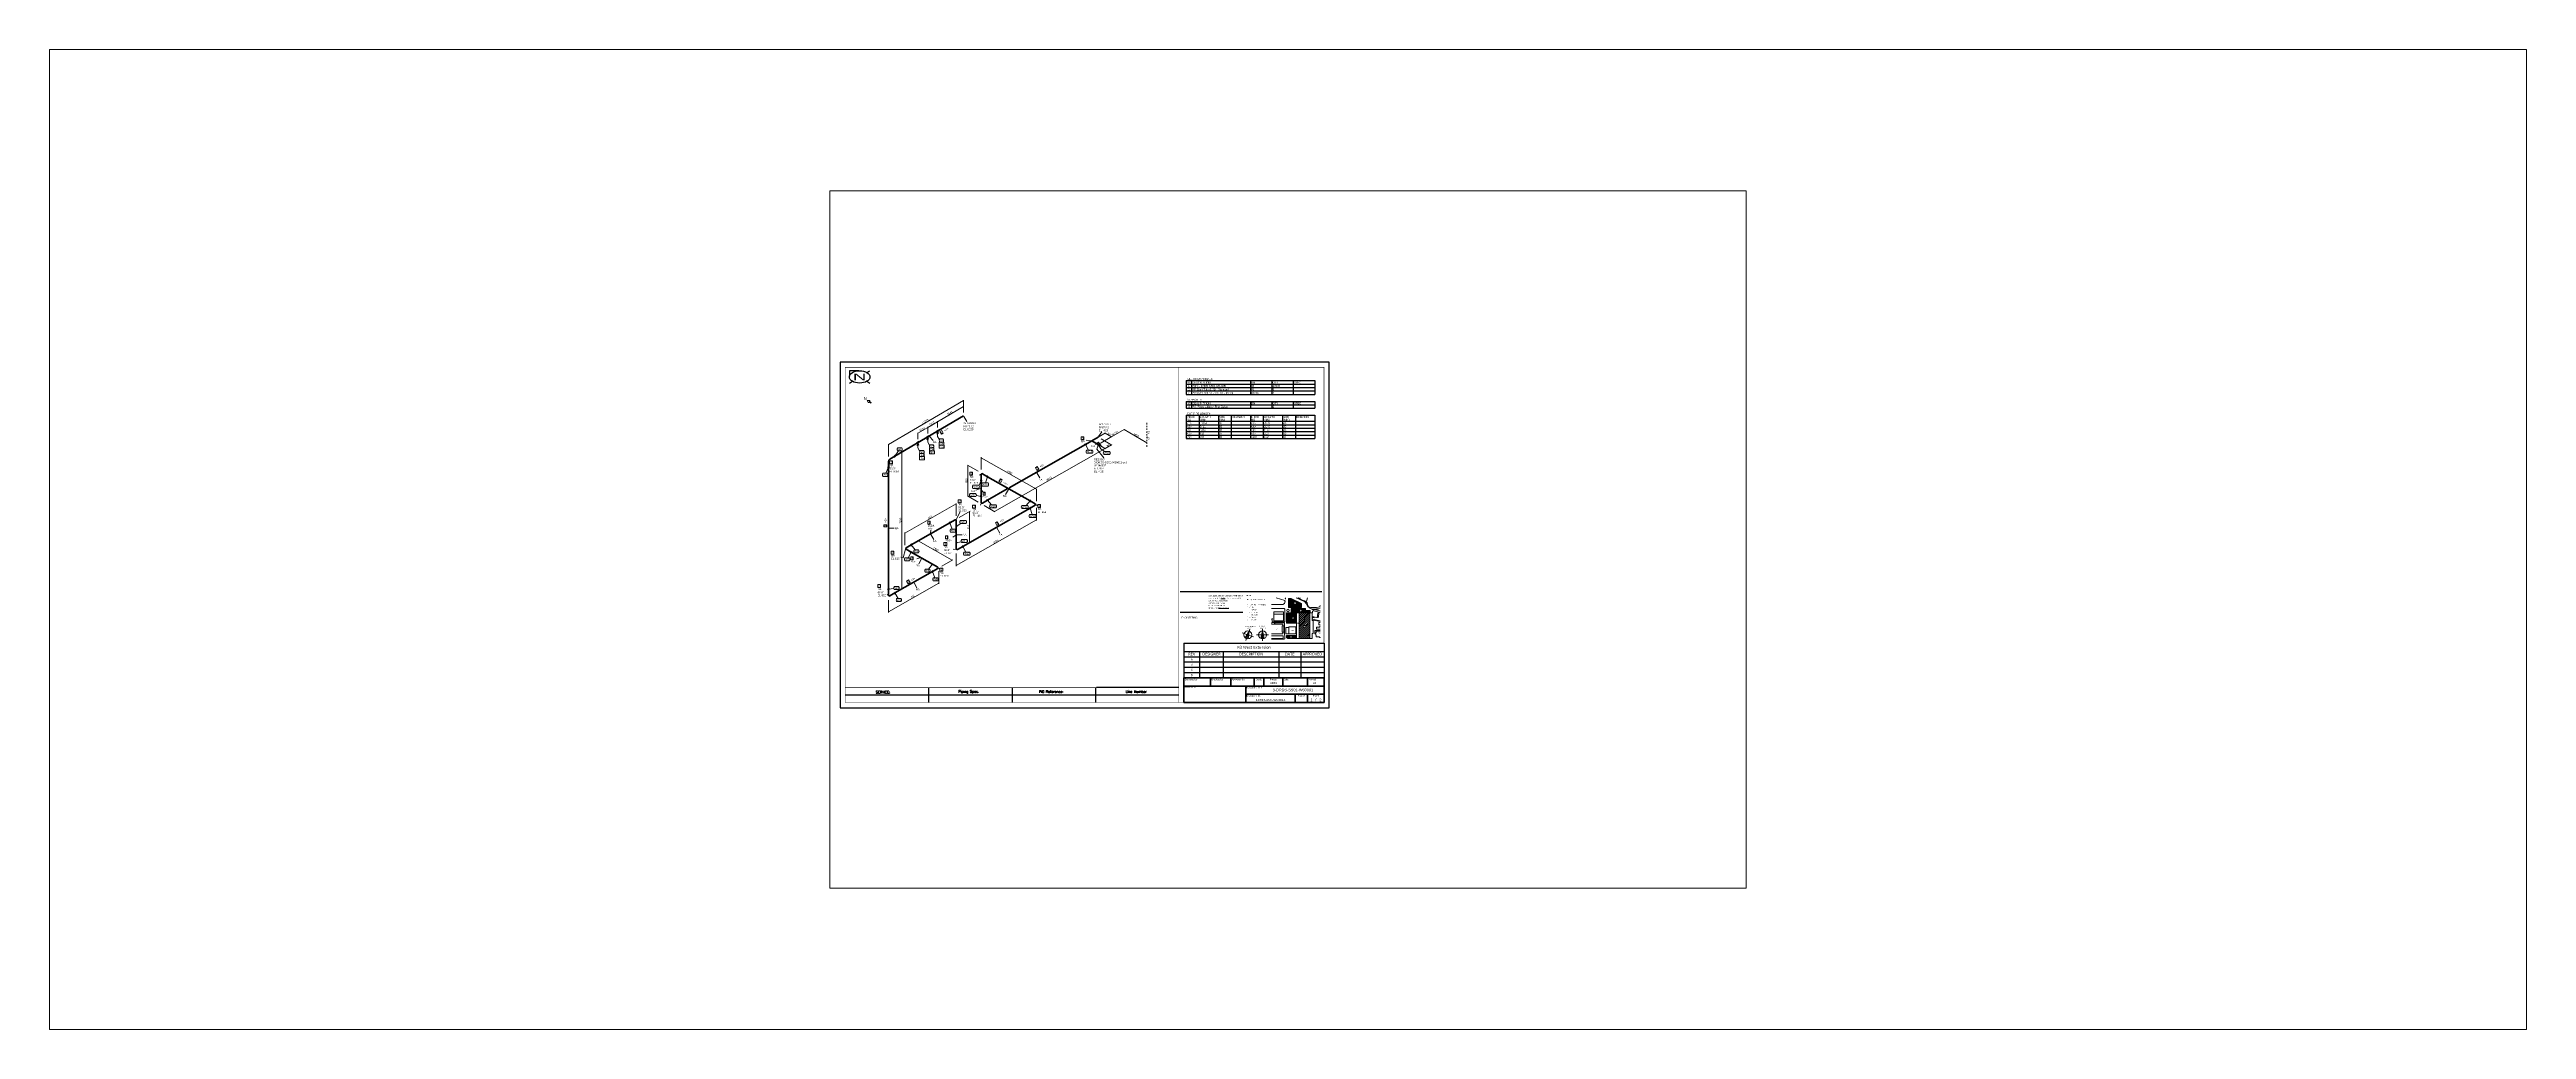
# Paper-space layout 'Layout2' of a CAD drawing. Header units: metres. Extents: x -6.1 to 16.6, y -0.5 to 8.5.
# The model-space entities are those that its viewports show. They can reach past a viewport. Long polylines and large blocks are cut down to what shows.
import ezdxf
from ezdxf.enums import TextEntityAlignment as Align

# ---------------------------------------------------------------- set-up
doc = ezdxf.new("R2010")
doc.units = ezdxf.units.M
doc.header["$MEASUREMENT"] = 0
doc.linetypes.add('DASHED', pattern=[0.75, 0.5, -0.25])
for name, color, linetype, lineweight in [('BDRTEXT', 2, 'Continuous', 20), ('BOMTEXT', 2, 'Continuous', 20), ('CONTINUATION', 7, 'Continuous', 0), ('DIM', 7, 'Continuous', 0), ('G-____-TTLB-OTLN', 7, 'Continuous', 13), ('G-____-TTLB-WIDE', 7, 'Continuous', 30), ('JONTNO', 2, 'Continuous', 0), ('LEADLINE', 2, 'Continuous', 0), ('MESSAGE', 2, 'Continuous', 0), ('Pipe', 1, 'Continuous', 50), ('PTNO', 2, 'Continuous', 0), ('SYMBOL', 7, 'Continuous', 0), ('Symbol (ISO)', 7, 'Continuous', 25), ('Title (ISO)', 7, 'Continuous', 50)]:
    doc.layers.add(name, color=color, linetype=linetype, lineweight=lineweight)
doc.styles.add('Arial', font='arial.ttf')
doc.styles.add('Arial_1', font='arial.ttf', dxfattribs={"width": 0.8, "height": 2})
doc.styles.add('Arial_I', font='ariali.ttf', dxfattribs={"width": 0.97, "height": 1.66})
doc.styles.add('Arial_Style', font='', dxfattribs={"height": 0.2})
doc.styles.add('Note Text (ISO)', font='tahoma.ttf', dxfattribs={"height": 2.5})
doc.styles.add('RomanS', font='romans.shx')
doc.styles.get("Standard").update_dxf_attribs({"font": 'arial.ttf'})
doc.styles.add('Text Style41', font='tahoma.ttf')
doc.styles.get('Arial_Style').set_extended_font_data('Arial')

# ---------------------------------------------------------------- blocks, each defined once
blk = doc.blocks.new('*U23')
at = {"color": 0, "linetype": 'ByBlock', "lineweight": 25}
for p, q in [((-1, 7.476), (-12.5, 7.5)), ((-12.5, 7.5), (-12.388, 1)), ((8.839, 5.303), (12.5, 7.5)), ((-12.5, -7.5), (-8.839, -5.303)), ((8.839, -5.303), (12.5, -7.5))]:
    blk.add_line(p, q, dxfattribs=at)
at = {"color": 0, "linetype": 'ByBlock', "lineweight": -2}
blk.add_line((0, 0), (0, 0), dxfattribs=at)
blk.add_line((0, 0), (0, 0), dxfattribs=at)
blk.add_line((0, 0), (0, 0), dxfattribs=at)
blk.add_line((0, 0), (0, 0), dxfattribs=at)
blk.add_line((0, 0), (0, 0), dxfattribs=at)
at = {"color": 0, "linetype": 'ByBlock', "lineweight": 25}
blk.add_ellipse((0, 0), major_axis=(12.5, 0), ratio=0.6, dxfattribs=at)
at = {"color": 0, "linetype": 'ByBlock', "lineweight": 40, "width": 2}
blk.add_text('N', height=8, dxfattribs=at).set_placement((0, 0), align=Align.MIDDLE_CENTER)

msp = doc.modelspace()

# ---------------------------------------------------------------- hatches: boundary and pattern name
at = {"layer": 'DIM'}
for points in [[(156.055, 382.218), (154.951, 381.135), (154.571, 381.782)], [(156.055, 375.018), (154.951, 373.935), (154.571, 374.582)], [(124.71, 356.621), (125.814, 357.704), (126.193, 357.057)], [(124.71, 356.621), (123.606, 355.538), (123.226, 356.185)], [(112.77, 349.613), (113.874, 350.696), (114.253, 350.049)], [(112.77, 349.613), (111.666, 348.53), (111.286, 349.177)], [(100.83, 342.605), (101.934, 343.688), (102.313, 343.041)], [(328.109, 342.684), (329.596, 342.257), (329.22, 341.608)], [(335.901, 338.179), (334.414, 338.605), (334.79, 339.254)], [(65.009, 328.782), (66.113, 329.864), (66.493, 329.218)], [(335.932, 328.534), (334.814, 327.466), (334.443, 328.118)], [(328.109, 324.084), (329.228, 325.151), (329.599, 324.499)], [(328.109, 324.084), (326.991, 323.016), (326.62, 323.668)], [(81.117, 319.482), (81.492, 317.982), (80.742, 317.982)], [(177.528, 312.854), (179.017, 312.438), (178.646, 311.786)], [(161.42, 303.553), (161.795, 302.053), (161.045, 302.053)], [(244.915, 274.514), (243.426, 274.93), (243.797, 275.582)], [(161.42, 266.176), (161.045, 267.676), (161.795, 267.676)], [(147.441, 256.781), (146.323, 255.713), (145.952, 256.365)], [(193.636, 247.576), (194.754, 248.643), (195.125, 247.992)], [(163.549, 247.481), (163.924, 245.981), (163.174, 245.981)], [(244.915, 237.314), (243.797, 236.246), (243.426, 236.898)], [(84.867, 221.18), (85.985, 222.247), (86.356, 221.596)], [(100.975, 211.88), (102.464, 211.464), (102.093, 210.812)], [(163.549, 209.757), (163.174, 211.257), (163.924, 211.257)], [(142.488, 188.261), (140.999, 188.677), (141.37, 189.329)], [(147.441, 181.856), (148.559, 182.924), (148.93, 182.272)], [(126.38, 160.361), (125.262, 159.294), (124.891, 159.945)], [(81.117, 153.345), (80.742, 154.845), (81.492, 154.845)], [(65.009, 125.445), (66.128, 126.513), (66.499, 125.861)]]:
    msp.add_hatch(color=256, dxfattribs=at).paths.add_polyline_path(points)
at = {"layer": 'LEADLINE'}
for points in [[(156.434, 362.971), (157.517, 361.867), (156.87, 361.488)], [(320.236, 338.461), (320.748, 339.92), (321.374, 339.507)], [(114.919, 338.624), (116.207, 337.769), (115.654, 337.263)], [(311.256, 333.467), (309.724, 333.26), (309.807, 334.006)], [(323.27, 327.248), (322.121, 328.284), (322.744, 328.702)], [(319.599, 328.154), (319.573, 326.608), (318.848, 326.802)], [(65.931, 309.39), (67.219, 308.535), (66.666, 308.03)], [(245.135, 294.478), (246.203, 293.359), (245.551, 292.989)], [(177.422, 292.945), (176.375, 291.807), (175.963, 292.434)], [(176.815, 275.333), (175.504, 274.512), (175.272, 275.226)], [(177.722, 274.84), (178.472, 273.488), (177.748, 273.294)], [(210.851, 274.432), (210.435, 272.942), (209.783, 273.313)], [(177.739, 257.088), (177.462, 255.567), (176.779, 255.876)], [(244.495, 255.501), (245.954, 254.99), (245.542, 254.363)], [(147.284, 237.942), (147.683, 239.435), (148.339, 239.072)], [(65.759, 227.113), (67.259, 227.488), (67.259, 226.738)], [(196.549, 227.534), (197.617, 226.415), (196.965, 226.044)], [(116.203, 221.129), (115.926, 222.65), (116.674, 222.601)], [(116.525, 219.728), (117.593, 218.61), (116.941, 218.239)], [(148.191, 219.319), (149.691, 219.694), (149.691, 218.944)], [(146.827, 218.889), (145.813, 217.721), (145.383, 218.336)], [(147.216, 201.435), (145.684, 201.229), (145.767, 201.974)], [(85.72, 201.855), (85.694, 200.309), (84.969, 200.504)], [(104.885, 190.901), (103.343, 190.792), (103.473, 191.531)], [(105.253, 190.119), (104.837, 188.629), (104.185, 189)], [(125.937, 178.517), (127.367, 177.929), (126.923, 177.325)], [(96.066, 160.851), (97.133, 159.733), (96.481, 159.362)], [(64.947, 145.412), (63.545, 146.064), (64.017, 146.647)]]:
    msp.add_hatch(color=256, dxfattribs=at).paths.add_polyline_path(points)

# ---------------------------------------------------------------- linework, layer by layer
at = {"linetype": 'Continuous'}
for p, q in [((113.824, 33.421), (113.824, 15.421)), ((215.074, 33.421), (215.074, 15.421)), ((316.324, 33.421), (316.324, 15.421))]:
    msp.add_line(p, q, dxfattribs=at)
for p, q in [((417.574, 33.421), (317.574, 33.421)), ((417.574, 24.421), (12.574, 24.421))]:
    msp.add_line(p, q)
msp.add_lwpolyline([(6.224, 9.071), (600.224, 9.071), (600.224, 429.071), (6.224, 429.071)], close=True)
at = {"const_width": 0.508}
msp.add_lwpolyline([(12.574, 15.421), (593.874, 15.421), (593.874, 422.721), (12.574, 422.721)], close=True, dxfattribs=at)
at = {"linetype": 'ByBlock', "lineweight": -2, "const_width": 0.5}
for points in [[(417.574, 422.721), (417.574, 15.421)], [(417.574, 33.421), (12.574, 33.421)]]:
    msp.add_lwpolyline(points, dxfattribs=at)
for points in [[(426.578, 406.582), (582.535, 406.582)], [(426.578, 406.582), (426.578, 389.779)], [(433.076, 406.582), (433.076, 389.779)], [(504.557, 406.582), (504.557, 389.779)], [(530.549, 406.582), (530.549, 389.779)], [(556.542, 406.582), (556.542, 389.779)], [(582.535, 406.582), (582.535, 389.779)], [(426.578, 402.381), (582.535, 402.381)], [(426.578, 398.181), (582.535, 398.181)], [(426.578, 393.98), (582.535, 393.98)], [(426.578, 389.779), (582.535, 389.779)], [(426.578, 381.377), (582.535, 381.377)], [(426.578, 381.377), (426.578, 372.976)], [(433.076, 381.377), (433.076, 372.976)], [(504.557, 381.377), (504.557, 372.976)], [(530.549, 381.377), (530.549, 372.976)], [(556.542, 381.377), (556.542, 372.976)], [(582.535, 381.377), (582.535, 372.976)], [(426.578, 377.177), (582.535, 377.177)], [(426.578, 372.976), (582.535, 372.976)], [(426.578, 364.574), (582.535, 364.574)], [(426.578, 364.574), (426.578, 336.149)], [(442.174, 364.574), (442.174, 336.149)], [(465.567, 364.574), (465.567, 336.149)], [(481.163, 364.574), (481.163, 336.149)], [(504.557, 364.574), (504.557, 336.149)], [(520.152, 364.574), (520.152, 336.149)], [(543.546, 364.574), (543.546, 336.149)], [(559.142, 364.574), (559.142, 336.149)], [(582.535, 364.574), (582.535, 336.149)], [(582.535, 364.574), (582.535, 336.149)], [(426.578, 357.153), (582.535, 357.153)], [(426.578, 352.953), (582.535, 352.953)], [(426.578, 348.752), (582.535, 348.752)], [(426.578, 344.551), (582.535, 344.551)], [(426.578, 340.35), (582.535, 340.35)], [(426.578, 336.149), (582.535, 336.149)]]:
    msp.add_lwpolyline(points)
at = {"layer": 'CONTINUATION'}
for points in [[(319.793, 328.879), (321.264, 328.028)], [(322.736, 327.177), (324.208, 326.326)], [(325.679, 325.475), (327.151, 324.624)]]:
    msp.add_lwpolyline(points, dxfattribs=at)
at = {"layer": 'DIM'}
for points in [[(156.055, 367.776), (156.055, 382.818)], [(156.055, 382.218), (65.009, 328.782)], [(156.055, 367.776), (156.055, 375.618)], [(156.055, 375.018), (124.71, 356.621)], [(124.71, 349.379), (124.71, 357.221)], [(124.71, 349.379), (124.71, 357.221)], [(124.71, 356.621), (112.77, 349.613)], [(112.77, 342.371), (112.77, 350.213)], [(112.77, 342.371), (112.77, 350.213)], [(112.77, 349.613), (100.83, 342.605)], [(319.793, 328.879), (351.32, 346.962)], [(351.32, 346.962), (378.943, 331.117)], [(100.83, 335.363), (100.83, 343.205)], [(315.602, 335.463), (328.629, 342.984)], [(328.109, 342.684), (335.901, 338.179)], [(323.394, 330.958), (336.42, 338.479)], [(323.425, 335.755), (336.452, 328.234)], [(315.602, 331.305), (328.629, 323.784)], [(315.602, 331.305), (328.629, 323.784)], [(65.009, 314.34), (65.009, 329.382)], [(335.932, 328.534), (328.109, 324.084)], [(328.109, 324.084), (193.636, 247.576)], [(68.61, 312.261), (81.637, 319.782)], [(81.117, 153.345), (81.117, 319.482)], [(177.528, 298.411), (177.528, 313.454)], [(244.915, 274.514), (177.528, 312.854)], [(173.927, 296.332), (160.9, 303.853)], [(161.42, 303.553), (161.42, 266.176)], [(244.915, 260.072), (244.915, 275.114)], [(173.927, 258.955), (160.9, 266.476)], [(147.441, 242.339), (147.441, 257.381)], [(84.867, 221.18), (147.441, 256.781)], [(181.129, 254.797), (194.156, 247.276)], [(244.915, 251.756), (244.915, 236.714)], [(151.042, 240.26), (164.069, 247.781)], [(163.549, 209.757), (163.549, 247.481)], [(244.915, 237.314), (147.441, 181.856)], [(84.867, 206.738), (84.867, 221.78)], [(88.468, 204.659), (101.495, 212.18)], [(100.975, 211.88), (142.488, 188.261)], [(151.042, 202.536), (164.069, 210.057)], [(147.441, 196.299), (147.441, 181.256)], [(129.981, 181.04), (143.008, 188.561)], [(126.38, 174.803), (126.38, 159.761)], [(65.009, 125.445), (126.38, 160.361)], [(68.61, 146.124), (81.637, 153.645)], [(65.009, 139.887), (65.009, 124.845)]]:
    msp.add_lwpolyline(points, dxfattribs=at)
at = {"layer": 'G-____-TTLB-OTLN', "lineweight": 9, "flags": 128}
for points in [[(535.716, 142.699), (546.15, 139.374)], [(546.998, 142.699), (546.736, 141.19)], [(547.02, 141.133), (547.292, 142.699)], [(560.059, 142.699), (563.753, 140.864)], [(562.353, 142.518), (561.999, 142.699)], [(562.419, 142.699), (562.353, 142.518)], [(564.963, 142.699), (564.488, 141.44)], [(573.975, 142.699), (572.936, 139.892)], [(564.488, 141.44), (562.353, 142.518)], [(566.54, 130.644), (550.819, 130.644), (550.819, 141.696), (554.135, 141.696), (566.54, 135.499), (566.54, 130.644)], [(550.819, 140.459), (552.057, 141.696)], [(550.819, 139.1), (553.416, 141.696)], [(566.54, 130.644), (566.54, 135.499), (554.135, 141.696), (550.819, 141.696), (550.819, 130.644), (566.54, 130.644)], [(550.819, 137.741), (554.561, 141.483)], [(567.002, 140.211), (564.488, 141.44)], [(550.819, 136.382), (555.468, 141.031)], [(563.753, 140.864), (569.647, 138.311)], [(550.819, 135.023), (556.374, 140.578)], [(550.819, 133.665), (557.28, 140.125)], [(567.727, 139.918), (567.002, 140.211)], [(570.152, 138.914), (567.727, 139.918)], [(572.936, 139.892), (572.236, 137.916)], [(550.819, 132.306), (558.186, 139.673)], [(550.819, 130.947), (559.092, 139.22)], [(558.859, 137.627), (559.998, 138.767)], [(570.152, 138.914), (572.236, 137.916)], [(546.589, 138.65), (546.084, 135.746)], [(559.802, 137.212), (560.905, 138.314)], [(569.647, 138.311), (570.639, 137.726)], [(560.262, 136.313), (561.811, 137.862)], [(572.236, 137.916), (573.245, 136.395)], [(570.639, 137.726), (572.291, 135.697)], [(555.951, 130.644), (562.717, 137.409)], [(557.31, 130.644), (563.623, 136.956)], [(558.669, 130.644), (564.529, 136.504)], [(573.245, 136.395), (573.946, 134.872)], [(560.028, 130.644), (565.435, 136.051)], [(551.875, 130.644), (557.211, 135.98)], [(543.68, 134.347), (546.084, 135.746)], [(561.387, 130.644), (566.341, 135.598)], [(572.291, 135.697), (574.559, 131.379)], [(553.234, 130.644), (557.652, 135.062)], [(573.946, 134.872), (574.421, 132.779)], [(554.593, 130.644), (558.572, 134.623)], [(562.746, 130.644), (566.54, 134.438)], [(543.68, 134.347), (530.257, 134.347)], [(589.126, 133.384), (588.624, 131.918)], [(564.105, 130.644), (566.54, 133.079)], [(574.421, 132.779), (574.977, 131.699)], [(588.624, 131.918), (589.126, 132.001)], [(565.463, 130.644), (566.54, 131.72)], [(574.977, 131.699), (575.402, 131.127)], [(584.878, 130.927), (589.126, 131.623)], [(575.402, 131.127), (575.847, 130.482)], [(576.245, 131.097), (577.326, 130.932)], [(577.326, 130.932), (579.423, 130.737)], [(575.847, 130.482), (576.558, 130.123)], [(576.558, 130.123), (577.78, 129.585)], [(530.257, 129.677), (545.657, 129.677)], [(545.657, 129.677), (546.29, 128.617)], [(577.234, 127.08), (571.204, 127.08), (571.204, 129.797), (553.873, 129.797), (553.873, 124.42), (548.465, 124.42), (548.465, 111.758), (560.568, 111.758), (560.568, 96.606), (548.465, 96.606), (548.465, 94.459), (549.752, 93.172), (579.295, 93.172), (579.295, 99.396), (580.583, 99.396), (580.583, 115.149), (579.295, 115.149), (579.295, 124.463), (577.234, 124.463), (577.234, 127.08)], [(553.834, 124.442), (559.188, 129.797)], [(553.873, 129.797), (553.863, 128.454), (553.853, 127.11), (553.844, 125.767), (553.834, 124.424)], [(553.846, 126.153), (557.49, 129.797)], [(553.859, 127.863), (555.793, 129.797)], [(553.872, 129.573), (554.095, 129.797)], [(571.204, 129.797), (566.871, 129.797), (562.538, 129.797), (558.206, 129.797), (553.873, 129.797)], [(555.516, 124.427), (560.886, 129.797)], [(557.217, 124.43), (562.583, 129.797)], [(558.917, 124.433), (564.281, 129.797)], [(560.618, 124.436), (565.979, 129.797)], [(563.667, 129.798), (563.667, 129.1)], [(565.719, 124.444), (571.072, 129.797)], [(566.358, 128.478), (567.677, 129.797)], [(567.084, 127.507), (569.374, 129.797)], [(571.204, 127.08), (571.204, 127.759), (571.204, 128.438), (571.204, 129.117), (571.204, 129.797)], [(589.126, 129.84), (584.724, 129.094)], [(577.78, 129.585), (578.618, 129.336)], [(578.618, 129.336), (580.505, 128.86)], [(580.505, 128.86), (582.636, 128.4)], [(546.29, 113.373), (546.29, 128.617)], [(563.667, 128.492), (563.667, 127.277)], [(579.274, 128.527), (582.667, 127.85)], [(582.636, 128.4), (585.376, 128.221)], [(567.42, 124.447), (571.204, 128.231)], [(581.067, 128.169), (580.782, 126.837)], [(589.126, 126.866), (582.981, 128.146)], [(585.376, 128.221), (587.287, 128.015)], [(569.121, 124.45), (571.75, 127.08)], [(570.821, 124.453), (573.448, 127.08)], [(577.234, 127.08), (575.726, 127.08), (574.219, 127.08), (572.711, 127.08), (571.204, 127.08)], [(572.522, 124.455), (575.146, 127.08)], [(574.222, 124.458), (576.843, 127.08)], [(577.234, 124.463), (577.234, 125.117), (577.234, 125.772), (577.234, 126.426), (577.234, 127.08)], [(580.068, 126.493), (580.798, 126.833)], [(580.782, 126.837), (586.949, 125.517)], [(563.667, 126.67), (563.667, 125.455)], [(579.907, 125.671), (580.068, 126.493)], [(562.318, 124.438), (564.206, 126.326)], [(564.019, 124.441), (565.177, 125.599)], [(575.923, 124.461), (577.234, 125.773)], [(579.77, 125.671), (579.295, 122.667)], [(544.715, 125.526), (532.772, 125.526)], [(532.772, 114.612), (532.772, 125.526)], [(544.715, 125.526), (544.715, 114.612)], [(586.163, 121.698), (586.949, 125.517)], [(588.085, 125.209), (586.612, 118.303)], [(588.085, 125.209), (589.126, 124.987)], [(563.667, 124.847), (563.667, 123.636)], [(553.834, 124.424), (559.684, 124.434), (565.534, 124.444), (571.384, 124.454), (577.234, 124.463)], [(576.717, 123.702), (576.717, 124.465)], [(576.717, 124.465), (577.231, 124.465)], [(548.465, 114.165), (558.724, 124.424)], [(548.465, 112.926), (559.963, 124.424)], [(548.465, 124.42), (551.491, 124.421), (554.518, 124.422), (557.545, 124.423), (560.572, 124.424)], [(548.465, 116.643), (556.245, 124.423)], [(548.465, 115.404), (557.484, 124.423)], [(548.465, 120.36), (552.527, 124.422)], [(548.465, 119.121), (553.766, 124.422)], [(548.465, 117.882), (555.006, 124.422)], [(548.465, 124.076), (548.809, 124.421)], [(548.465, 122.837), (550.048, 124.421)], [(548.465, 121.598), (551.288, 124.421)], [(548.465, 124.42), (548.465, 111.758)], [(548.465, 111.758), (548.465, 114.923), (548.465, 118.089), (548.465, 121.255), (548.465, 124.42)], [(553.88, 124.424), (554.976, 124.424)], [(555.584, 124.424), (556.799, 124.424)], [(557.407, 124.424), (558.622, 124.424)], [(559.225, 124.424), (560.44, 124.424)], [(560.572, 122.95), (560.572, 124.424)], [(560.572, 124.424), (560.572, 121.258), (560.572, 118.091), (560.572, 114.924), (560.572, 111.758)], [(561.048, 124.424), (562.263, 124.424)], [(562.871, 124.424), (564.086, 124.424)], [(563.694, 115.933), (572.187, 124.426)], [(563.694, 113.539), (574.581, 124.426)], [(563.694, 124.424), (566.95, 124.425), (570.206, 124.425), (573.462, 124.426), (576.717, 124.426)], [(563.694, 120.721), (567.398, 124.425)], [(563.694, 118.327), (569.792, 124.425)], [(563.694, 123.115), (565.003, 124.424)], [(563.694, 93.172), (563.694, 100.985), (563.694, 108.798), (563.694, 116.611), (563.694, 124.424)], [(564.689, 124.424), (565.904, 124.424)], [(566.512, 124.424), (567.727, 124.424)], [(568.335, 124.424), (569.55, 124.424)], [(570.157, 124.424), (571.368, 124.424)], [(571.976, 124.424), (573.191, 124.424)], [(573.799, 124.424), (575.014, 124.424)], [(575.621, 124.424), (576.717, 124.424)], [(576.717, 124.426), (576.717, 116.613), (576.717, 108.8), (576.717, 100.987), (576.717, 93.174)], [(563.694, 111.144), (576.717, 124.168)], [(556.408, 119.63), (560.572, 123.794)], [(576.717, 121.879), (576.717, 123.094)], [(563.667, 123.028), (563.667, 121.813)], [(532.772, 122.736), (544.715, 122.736)], [(557.195, 119.177), (560.572, 122.555)], [(560.572, 121.128), (560.572, 122.343)], [(563.694, 108.75), (576.717, 121.773)], [(586.163, 121.698), (585.805, 119.506)], [(557.613, 118.357), (560.572, 121.316)], [(576.717, 120.056), (576.717, 121.271)], [(563.667, 121.206), (563.667, 119.991)], [(560.572, 119.305), (560.572, 120.52)], [(552.253, 111.758), (560.572, 120.077)], [(579.295, 120.075), (585.169, 118.852)], [(586.967, 119.969), (586.612, 118.303)], [(576.717, 118.234), (576.717, 119.449)], [(580.11, 119.618), (579.94, 118.807)], [(582.001, 119.225), (580.11, 119.618)], [(585.805, 119.506), (585.169, 118.852)], [(563.667, 119.383), (563.667, 118.168)], [(563.694, 106.356), (576.717, 119.379)], [(581.831, 118.414), (582.001, 119.225)], [(553.492, 111.758), (560.572, 118.838)], [(579.94, 118.807), (581.831, 118.414)], [(560.572, 117.482), (560.572, 118.697)], [(530.955, 117.94), (530.955, 113.787)], [(548.536, 111.758), (554.523, 117.745)], [(554.731, 111.758), (560.572, 117.599)], [(563.667, 117.56), (563.667, 116.345)], [(576.717, 116.411), (576.717, 117.626)], [(579.778, 116.557), (579.952, 117.37)], [(549.775, 111.758), (554.975, 116.958)], [(563.694, 103.962), (576.717, 116.985)], [(560.572, 115.66), (560.572, 116.875)], [(551.014, 111.758), (555.796, 116.54)], [(589.126, 114.592), (579.927, 116.526)], [(530.257, 116.438), (530.955, 116.438)], [(555.97, 111.758), (560.572, 116.36)], [(563.667, 115.738), (563.667, 114.523)], [(576.717, 114.588), (576.717, 115.803)], [(580.681, 115.53), (589.126, 113.764)], [(557.209, 111.758), (560.572, 115.121)], [(560.572, 113.841), (560.572, 115.056)], [(544.715, 114.612), (532.772, 114.612)], [(571.241, 109.114), (576.717, 114.591)], [(532.247, 113.373), (530.955, 113.787)], [(558.448, 111.758), (560.572, 113.882)], [(563.667, 113.915), (563.667, 112.7)], [(576.717, 112.77), (576.717, 113.985)], [(532.247, 113.373), (546.29, 113.373)], [(560.572, 111.76), (560.572, 113.233)], [(559.687, 111.758), (560.572, 112.643)], [(533.855, 112.531), (530.577, 112.531)], [(530.577, 112.531), (530.577, 111.758)], [(533.855, 110.475), (533.855, 112.531)], [(587.388, 109.92), (587.388, 112.42)], [(587.388, 112.42), (589.126, 112.42)], [(571.548, 107.028), (576.717, 112.196)], [(546.019, 112.073), (534.294, 112.073)], [(534.294, 112.073), (534.294, 110.475)], [(546.019, 112.073), (546.019, 98.71)], [(563.667, 112.092), (563.667, 110.881)], [(576.717, 110.947), (576.717, 112.162)], [(530.577, 111.758), (530.257, 111.758)], [(560.572, 111.758), (557.545, 111.758), (554.518, 111.758), (551.491, 111.758), (548.465, 111.758)], [(560.572, 111.76), (561.815, 111.76)], [(562.423, 111.76), (563.667, 111.76)], [(530.257, 110.475), (543.677, 110.475)], [(543.677, 110.475), (543.677, 108.608)], [(563.667, 110.274), (563.667, 109.058)], [(576.717, 109.124), (576.717, 110.339)], [(589.126, 109.92), (587.388, 109.92)], [(563.694, 96.779), (576.717, 109.802)], [(542.991, 108.608), (545.232, 108.608)], [(542.991, 100.702), (542.991, 108.608)], [(545.232, 108.608), (545.232, 100.702)], [(563.667, 108.451), (563.667, 107.236)], [(576.717, 107.301), (576.717, 108.517)], [(588.89, 108.203), (589.126, 108.203)], [(588.89, 107.13), (588.89, 108.203)], [(551.002, 107.355), (559.725, 107.355)], [(551.002, 106.694), (551.002, 107.355)], [(559.725, 107.355), (559.725, 98.856)], [(563.694, 94.385), (576.717, 107.408)], [(584.813, 104.34), (584.813, 107.13)], [(584.813, 107.13), (588.89, 107.13)], [(563.694, 101.568), (569.022, 106.895)], [(547.69, 106.694), (551.129, 106.694)], [(547.69, 98.967), (547.69, 106.694)], [(551.129, 106.694), (551.129, 98.967)], [(563.667, 106.628), (563.667, 105.413)], [(563.694, 99.173), (571.108, 106.587)], [(576.717, 105.479), (576.717, 106.694)], [(564.875, 93.172), (576.717, 105.014)], [(519.324, 104.79), (519.324, 90.356)], [(563.667, 104.806), (563.667, 103.59)], [(576.717, 103.656), (576.717, 104.871)], [(503.726, 104.41), (499.104, 90.736)], [(589.126, 104.34), (584.813, 104.34)], [(563.667, 102.983), (563.667, 101.768)], [(576.717, 101.833), (576.717, 103.048)], [(582.725, 102.752), (582.725, 98.658)], [(582.725, 102.752), (589.126, 102.738)], [(567.27, 93.172), (576.717, 102.62)], [(517.303, 93.207), (519.324, 102.384)], [(519.324, 102.384), (517.303, 93.207), (519.324, 95.023), (519.324, 102.384)], [(519.324, 102.384), (521.344, 93.207)], [(498.102, 94.084), (502.955, 102.131)], [(502.955, 102.131), (498.102, 94.084), (500.598, 95.157), (502.955, 102.131)], [(502.955, 102.131), (501.931, 92.789)], [(584.405, 102.088), (589.126, 102.088)], [(584.405, 100.194), (584.405, 102.088)], [(519.19, 101.776), (519.324, 101.91)], [(519.19, 101.776), (519.324, 101.91)], [(501.981, 100.515), (502.628, 101.162)], [(501.981, 100.515), (502.628, 101.162)], [(519.002, 100.924), (519.324, 101.245)], [(519.002, 100.924), (519.324, 101.245)], [(563.667, 101.16), (563.667, 99.945)], [(576.717, 100.015), (576.717, 101.226)], [(545.232, 100.702), (542.991, 100.702)], [(543.677, 100.702), (543.677, 98.835)], [(518.814, 100.072), (519.324, 100.581)], [(518.814, 100.072), (519.324, 100.581)], [(500.971, 98.841), (502.289, 100.158)], [(500.971, 98.841), (502.289, 100.158)], [(569.664, 93.173), (576.717, 100.225)], [(584.405, 100.194), (583.393, 100.194)], [(583.393, 100.194), (583.393, 98.658)], [(494.578, 99.884), (508.251, 95.262)], [(518.627, 99.22), (519.324, 99.917)], [(518.627, 99.22), (519.324, 99.917)], [(518.439, 98.368), (519.324, 99.252)], [(518.439, 98.368), (519.324, 99.252)], [(563.667, 99.337), (563.667, 98.122)], [(576.717, 98.192), (576.717, 99.407)], [(499.962, 97.167), (501.949, 99.154)], [(499.962, 97.167), (501.949, 99.154)], [(543.677, 98.835), (530.257, 98.835)], [(551.129, 98.967), (547.69, 98.967)], [(551.002, 98.856), (551.002, 98.967)], [(559.725, 98.856), (551.002, 98.856)], [(518.252, 97.516), (519.324, 98.588)], [(518.252, 97.516), (519.324, 98.588)], [(546.12, 95.329), (546.019, 98.71)], [(583.801, 98.658), (582.725, 98.658)], [(583.801, 98.658), (583.797, 97.157)], [(498.952, 95.493), (501.61, 98.151)], [(498.952, 95.493), (501.61, 98.151)], [(518.064, 96.663), (519.324, 97.923)], [(518.064, 96.663), (519.324, 97.923)], [(572.059, 93.173), (576.717, 97.831)], [(512.107, 97.573), (526.54, 97.573)], [(563.667, 97.519), (563.667, 96.304)], [(576.717, 96.369), (576.717, 97.584)], [(517.876, 95.811), (519.324, 97.259)], [(517.876, 95.811), (519.324, 97.259)], [(498.287, 94.163), (501.271, 97.147)], [(498.287, 94.163), (501.271, 97.147)], [(583.797, 97.157), (584.484, 97.157)], [(584.484, 95.034), (584.484, 97.157)], [(517.689, 94.959), (519.324, 96.594)], [(517.689, 94.959), (519.324, 96.594)], [(544.146, 96.532), (530.257, 96.532)], [(544.146, 96.532), (544.146, 93.187)], [(548.465, 96.593), (548.477, 96.606)], [(548.465, 95.703), (549.367, 96.606)], [(548.465, 94.813), (550.257, 96.606)], [(548.465, 96.606), (551.491, 96.606), (554.518, 96.606), (557.545, 96.606), (560.572, 96.606)], [(548.465, 94.459), (548.465, 94.996), (548.465, 95.532), (548.465, 96.069), (548.465, 96.606)], [(548.553, 94.012), (551.147, 96.606)], [(548.917, 93.486), (552.037, 96.606)], [(549.519, 93.198), (552.926, 96.606)], [(553.664, 96.453), (553.816, 96.606)], [(554.423, 96.323), (554.706, 96.606)], [(554.832, 93.172), (558.266, 96.606)], [(554.936, 95.946), (555.596, 96.606)], [(555.264, 95.384), (556.486, 96.606)], [(555.316, 94.546), (557.376, 96.606)], [(555.721, 93.172), (559.155, 96.606)], [(556.611, 93.172), (560.045, 96.606)], [(560.572, 95.195), (560.572, 96.607)], [(560.572, 96.606), (560.572, 95.747), (560.572, 94.889), (560.572, 94.03), (560.572, 93.172)], [(499.453, 94.665), (500.931, 96.143)], [(499.453, 94.665), (500.931, 96.143)], [(557.501, 93.172), (560.572, 96.242)], [(517.501, 94.107), (519.324, 95.93)], [(517.501, 94.107), (519.324, 95.93)], [(563.667, 95.696), (563.667, 94.481)], [(576.717, 94.547), (576.717, 95.762)], [(574.454, 93.173), (576.717, 95.437)], [(500.598, 95.157), (498.102, 94.084)], [(501.931, 92.789), (500.598, 95.157)], [(517.313, 93.255), (519.324, 95.265)], [(517.313, 93.255), (519.324, 95.265)], [(546.12, 92.813), (546.12, 95.329)], [(558.391, 93.172), (560.572, 95.352)], [(519.324, 95.023), (517.303, 93.207)], [(521.344, 93.207), (519.324, 95.023)], [(550.382, 93.172), (552.209, 94.998)], [(584.484, 95.034), (588.486, 95.034)], [(560.572, 93.175), (560.572, 94.588)], [(559.281, 93.172), (560.572, 94.462)], [(551.272, 93.172), (552.339, 94.239)], [(563.667, 93.873), (563.667, 93.175)], [(576.717, 93.175), (576.717, 93.939)], [(552.162, 93.172), (552.717, 93.726)], [(560.171, 93.172), (560.572, 93.572)], [(553.052, 93.172), (553.278, 93.398)], [(553.942, 93.172), (554.116, 93.346)], [(530.257, 93.187), (544.146, 93.187)], [(560.572, 93.172), (557.867, 93.172), (555.162, 93.172), (552.457, 93.172), (549.752, 93.172)], [(576.717, 93.174), (573.462, 93.173), (570.206, 93.173), (566.95, 93.172), (563.694, 93.172)], [(545.602, 92.295), (546.12, 92.813)], [(530.257, 92.295), (545.602, 92.295)]]:
    msp.add_lwpolyline(points, dxfattribs=at)
at = {"layer": 'G-____-TTLB-OTLN', "lineweight": 9}
for centre, radius in [((558.743, 136.125), 1.579), ((550.171, 127.13), 1.579), ((565.554, 127.13), 1.579), ((556.064, 118.089), 1.579), ((570.24, 107.895), 1.579), ((501.415, 97.573), 4.811), ((519.324, 97.573), 4.811), ((553.775, 94.887), 1.579)]:
    msp.add_circle(centre, radius, dxfattribs=at)
for centre, radius, start, end in [((545.954, 138.76), 0.645, 350.113, 72.296), ((581.409, 152.106), 21.461, 264.6891, 279.3021), ((581.139, 150.254), 21.462, 265.2039, 279.6159), ((588.711, 94.722), 0.384, 113.8801, 357.7631), ((589.944, 94.648), 0.83, 174.5029, 189.6439)]:
    msp.add_arc(centre, radius, start, end, dxfattribs=at)
at = {"layer": 'G-____-TTLB-WIDE'}
for p, q in [((419.341, 150.149), (591.192, 150.149)), ((419.341, 125.149), (495.428, 125.149))]:
    msp.add_line(p, q, dxfattribs=at)
at = {"layer": 'JONTNO'}
for points in [[(127.2, 335.67), (131.316, 335.67)], [(127.2, 331.938), (131.316, 331.938)], [(115.26, 328.662), (119.796, 328.662)], [(115.26, 324.93), (119.796, 324.93)], [(76.041, 324.722), (81.151, 324.722)], [(305.451, 322.111), (312.797, 322.111)], [(103.32, 321.655), (107.88, 321.655)], [(76.041, 321.033), (81.151, 321.033)], [(326.433, 320.412), (333.767, 320.412)], [(305.451, 318.383), (312.797, 318.383)], [(103.32, 317.922), (107.88, 317.922)], [(326.433, 316.684), (333.767, 316.684)], [(58.181, 293.888), (63.712, 293.888)], [(58.181, 290.199), (63.712, 290.199)], [(178.636, 282.134), (185.995, 282.134)], [(167.56, 279.354), (174.9, 279.354)], [(178.636, 278.405), (185.995, 278.405)], [(167.56, 275.626), (174.9, 275.626)], [(163.985, 269.276), (171.327, 269.276)], [(163.985, 265.587), (171.327, 265.587)], [(188.321, 255.711), (195.668, 255.711)], [(226.788, 254.738), (234.12, 254.738)], [(188.321, 251.983), (195.668, 251.983)], [(226.788, 251.049), (234.12, 251.049)], [(236.457, 243.807), (243.798, 243.807)], [(236.457, 240.077), (243.798, 240.077)], [(152.166, 236.489), (159.499, 236.489)], [(152.166, 232.76), (159.499, 232.76)], [(140.358, 226.228), (145.918, 226.228)], [(140.358, 222.499), (145.918, 222.499)], [(153.779, 213.378), (160.676, 213.378)], [(153.779, 209.689), (160.676, 209.689)], [(96.159, 201.092), (101.718, 201.092)], [(156.545, 198.052), (163.863, 198.052)], [(96.159, 197.363), (101.718, 197.363)], [(156.545, 194.363), (163.863, 194.363)], [(84.977, 191.278), (90.531, 191.278)], [(84.977, 187.598), (90.531, 187.598)], [(109.527, 177.465), (115.08, 177.465)], [(109.527, 173.736), (115.08, 173.736)], [(119.291, 167.004), (124.863, 167.004)], [(119.291, 163.284), (124.863, 163.284)], [(72.104, 156.477), (77.659, 156.477)], [(72.104, 152.747), (77.659, 152.747)], [(75, 141.635), (80.545, 141.635)], [(75, 137.955), (80.545, 137.955)]]:
    msp.add_lwpolyline(points, dxfattribs=at)
for points in [[(132.21, 328.206), (132.21, 331.938), (126.74, 331.938), (126.74, 328.206)], [(132.803, 324.473), (132.803, 328.206), (126.74, 328.206), (126.74, 324.473)], [(120.27, 321.198), (120.27, 324.93), (114.8, 324.93), (114.8, 321.198)], [(120.863, 317.465), (120.863, 321.198), (114.8, 321.198), (114.8, 317.465)], [(108.33, 314.19), (108.33, 317.922), (102.86, 317.922), (102.86, 314.19)], [(108.923, 310.457), (108.923, 314.19), (102.86, 314.19), (102.86, 310.457)]]:
    msp.add_lwpolyline(points, close=True, dxfattribs=at)
for centre, radius, start, end in [((130.432, 333.804), 3.732, 150, 210), ((128.084, 333.804), 3.732, 330, 30), ((118.492, 326.796), 3.732, 150, 210), ((116.564, 326.796), 3.732, 330, 30), ((79.236, 322.878), 3.689, 150, 210), ((77.956, 322.878), 3.689, 330, 30), ((308.68, 320.247), 3.729, 150, 210), ((309.568, 320.247), 3.729, 330, 30), ((106.552, 319.789), 3.733, 150, 210), ((104.647, 319.789), 3.733, 330, 30), ((329.662, 318.548), 3.729, 150, 210), ((330.538, 318.548), 3.729, 330, 30), ((61.377, 292.043), 3.689, 150, 210), ((60.517, 292.043), 3.689, 330, 30), ((181.865, 280.27), 3.729, 150, 210), ((182.766, 280.27), 3.729, 330, 30), ((170.789, 277.49), 3.729, 150, 210), ((171.671, 277.49), 3.729, 330, 30), ((167.18, 267.432), 3.689, 150, 210), ((168.131, 267.432), 3.689, 330, 30), ((191.55, 253.847), 3.729, 150, 210), ((192.438, 253.847), 3.729, 330, 30), ((229.983, 252.894), 3.689, 150, 210), ((230.925, 252.894), 3.689, 330, 30), ((239.687, 241.942), 3.73, 150, 210), ((240.568, 241.942), 3.73, 330, 30), ((155.395, 234.624), 3.729, 150, 210), ((156.27, 234.624), 3.729, 330, 30), ((143.588, 224.363), 3.729, 150, 210), ((142.689, 224.363), 3.729, 330, 30), ((156.974, 211.533), 3.689, 150, 210), ((157.481, 211.533), 3.689, 330, 30), ((99.388, 199.228), 3.729, 150, 210), ((98.489, 199.228), 3.729, 330, 30), ((159.74, 196.208), 3.689, 150, 210), ((160.668, 196.208), 3.689, 330, 30), ((88.164, 189.438), 3.68, 150, 210), ((87.344, 189.438), 3.68, 330, 30), ((112.756, 175.601), 3.729, 150, 210), ((111.851, 175.601), 3.729, 330, 30), ((122.512, 165.144), 3.719, 150, 210), ((121.642, 165.144), 3.719, 330, 30), ((75.335, 154.612), 3.73, 150, 210), ((74.428, 154.612), 3.73, 330, 30), ((78.187, 139.795), 3.68, 150, 210), ((77.358, 139.795), 3.68, 330, 30)]:
    msp.add_arc(centre, radius, start, end, dxfattribs=at)
at = {"layer": 'LEADLINE'}
for points in [[(160.095, 356.734), (156.434, 362.971)], [(324.094, 344.32), (320.236, 338.461)], [(119.477, 333.634), (114.919, 338.624)], [(126.74, 335.237), (124.71, 338.696)], [(305.095, 334.154), (311.256, 333.467)], [(114.8, 328.229), (112.77, 331.688)], [(316.33, 328.996), (320.249, 331.74)], [(320.249, 331.74), (323.27, 327.248)], [(308.063, 322.111), (304.179, 328.939)], [(322.78, 323.688), (319.783, 328.879)], [(318.234, 323.062), (319.599, 328.154)], [(102.86, 321.222), (100.83, 324.68)], [(327.445, 320.412), (322.78, 323.688)], [(326.583, 312.852), (318.234, 323.062)], [(77.276, 321.033), (72.776, 314.746)], [(66.446, 308.826), (65.931, 309.39)], [(61.768, 293.888), (65.014, 301.179)], [(248.663, 288.278), (245.135, 294.478)], [(175.503, 291.682), (177.422, 292.945)], [(182.908, 282.134), (185.345, 289.799)], [(175.36, 279.318), (177.523, 285.261)], [(171.049, 273.459), (176.815, 275.333)], [(178.124, 273.34), (177.722, 274.84)], [(207.323, 268.232), (210.851, 274.432)], [(180.101, 271.144), (178.124, 273.34)], [(171.787, 266.777), (177.533, 265.867)], [(190.337, 255.711), (185.35, 261.321)], [(232.094, 254.738), (237.098, 260.367)], [(176.938, 255.319), (177.739, 257.088)], [(246.414, 254.238), (244.495, 255.501)], [(239.535, 243.807), (237.098, 251.472)], [(152.285, 246.964), (147.284, 237.942)], [(142.436, 226.228), (139.614, 233.722)], [(152.962, 232.76), (147.446, 229.178)], [(200.076, 221.334), (196.549, 227.534)], [(71.978, 227.113), (65.759, 227.113)], [(116.434, 224.674), (116.203, 221.129)], [(120.052, 213.529), (116.525, 219.728)], [(154.409, 219.319), (148.191, 219.319)], [(143.188, 216.341), (146.827, 218.889)], [(153.319, 210.703), (147.446, 209.454)], [(97.448, 201.092), (92.694, 207.039)], [(159.154, 198.052), (155.259, 204.899)], [(82.868, 191.214), (85.72, 201.855)], [(143.613, 201.837), (147.216, 201.435)], [(88.801, 191.278), (92.699, 198.129)], [(79.977, 192.113), (82.868, 191.214)], [(99.369, 189.889), (103.078, 191.219)], [(103.078, 191.219), (104.885, 190.901)], [(101.725, 183.919), (105.253, 190.119)], [(113.794, 177.465), (118.548, 183.412)], [(127.578, 177.308), (125.937, 178.517)], [(121.377, 167.004), (118.553, 174.502)], [(99.593, 154.651), (96.066, 160.851)], [(71.644, 154.099), (65.004, 153.048)], [(76.725, 141.635), (72.827, 148.487)], [(63.559, 146.536), (64.947, 145.412)]]:
    msp.add_lwpolyline(points, dxfattribs=at)
at = {"layer": 'Pipe'}
for points in [[(72.771, 314.737), (156.055, 363.618)], [(312.001, 333.384), (319.824, 337.834)], [(312.001, 333.384), (304.179, 328.933)], [(312.001, 333.384), (319.793, 328.879)], [(211.549, 276.232), (304.179, 328.933)], [(72.771, 314.737), (66.562, 311.093)], [(65.009, 301.182), (65.009, 308.382)], [(65.009, 153.045), (65.009, 301.182)], [(185.35, 289.802), (179.092, 293.363)], [(177.528, 285.253), (177.528, 292.453)], [(237.093, 260.364), (185.35, 289.802)], [(177.528, 265.876), (177.528, 285.253)], [(185.35, 261.326), (209.203, 274.897)], [(177.528, 265.876), (177.528, 258.676)], [(185.35, 261.326), (179.092, 257.766)], [(237.093, 260.364), (243.351, 256.804)], [(237.093, 251.463), (243.351, 255.024)], [(155.264, 204.908), (237.093, 251.463)], [(139.618, 233.73), (145.876, 237.291)], [(147.441, 229.181), (147.441, 236.381)], [(92.69, 207.03), (139.618, 233.73)], [(147.441, 229.181), (147.441, 209.457)], [(147.441, 209.457), (147.441, 202.257)], [(92.69, 207.03), (86.431, 203.47)], [(155.264, 204.908), (149.005, 201.347)], [(92.69, 198.129), (86.431, 201.69)], [(118.557, 183.412), (92.69, 198.129)], [(118.557, 183.412), (124.816, 179.851)], [(118.557, 174.511), (124.816, 178.071)], [(72.832, 148.495), (118.557, 174.511)], [(65.009, 153.045), (65.009, 145.845)], [(72.832, 148.495), (66.574, 144.935)]]:
    msp.add_lwpolyline(points, dxfattribs=at)
for centre, radius, start, end in [((68.153, 308.382), 3.144, 120.4094, 180), ((178.575, 292.453), 1.047, 60.3626, 180), ((178.575, 258.676), 1.047, 180, 299.6374), ((242.845, 255.914), 1.024, 299.6374, 60.3626), ((146.394, 236.381), 1.047, 0, 119.6374), ((86.938, 202.58), 1.024, 119.6374, 240.3626), ((148.488, 202.257), 1.047, 180, 299.6374), ((124.309, 178.961), 1.024, 299.6374, 60.3626), ((66.056, 145.845), 1.047, 180, 299.6374)]:
    msp.add_arc(centre, radius, start, end, dxfattribs=at)
at = {"layer": 'PTNO'}
for points in [[(131.601, 342.865), (129.739, 346.039), (127.421, 344.679), (129.284, 341.505)], [(302.377, 334.492), (302.377, 338.197), (299.031, 338.197), (299.031, 334.492)], [(69.809, 305.443), (69.809, 309.158), (66.446, 309.158), (66.446, 305.443)], [(247.566, 298.841), (245.746, 302.039), (243.411, 300.71), (245.231, 297.512)], [(167.253, 291.56), (167.253, 295.262), (163.889, 295.262), (163.889, 291.56)], [(201.45, 282.76), (203.269, 285.959), (200.934, 287.287), (199.114, 284.089)], [(182.579, 267.474), (182.579, 271.144), (179.892, 271.144), (179.892, 267.474)], [(153.189, 258.108), (153.189, 261.822), (149.825, 261.822), (149.825, 258.108)], [(249.777, 252.263), (249.777, 255.959), (246.414, 255.959), (246.414, 252.263)], [(170.595, 251.605), (170.595, 255.319), (167.231, 255.319), (167.231, 251.605)], [(115.638, 232.105), (115.638, 235.82), (112.95, 235.82), (112.95, 232.105)], [(198.98, 231.896), (197.16, 235.095), (194.824, 233.766), (196.644, 230.568)], [(63.169, 231.383), (59.489, 231.383), (59.489, 228.696), (63.169, 228.696)], [(137.061, 214.319), (137.061, 218.028), (134.374, 218.028), (134.374, 214.319)], [(135.797, 206.175), (135.797, 209.889), (132.433, 209.889), (132.433, 206.175)], [(71.7, 195.773), (71.7, 199.473), (68.336, 199.473), (68.336, 195.773)], [(95.029, 188.63), (95.029, 192.339), (92.342, 192.339), (92.342, 188.63)], [(130.941, 174.882), (130.941, 178.581), (127.578, 178.581), (127.578, 174.882)], [(91.3, 161.119), (89.48, 164.318), (87.144, 162.989), (88.964, 159.791)], [(55.322, 154.947), (55.322, 158.661), (51.958, 158.661), (51.958, 154.947)]]:
    msp.add_lwpolyline(points, close=True, dxfattribs=at)
at = {"layer": 'SYMBOL'}
for points in [[(39.22, 382.325), (40.877, 379.667)], [(42.35, 382.219), (39.22, 382.325)], [(41.834, 381.326), (42.35, 382.219)], [(44.228, 379.944), (41.834, 381.326)], [(40.877, 379.667), (41.392, 380.56)], [(41.392, 380.56), (43.785, 379.179)], [(43.785, 379.179), (44.228, 379.944)], [(378.943, 355.117), (378.943, 353.417)], [(378.943, 351.717), (378.943, 350.017)], [(378.943, 348.317), (378.943, 346.617)], [(125.874, 346.793), (123.546, 345.438)], [(125.874, 345.004), (123.546, 343.649)], [(378.943, 344.917), (378.943, 343.217)], [(123.74, 341.502), (124.71, 344.321)], [(124.71, 344.321), (123.837, 341.559)], [(124.71, 344.321), (123.934, 341.615)], [(124.71, 344.321), (124.031, 341.672)], [(124.71, 344.321), (124.128, 341.729)], [(124.71, 344.321), (124.225, 341.786)], [(124.71, 344.321), (124.322, 341.843)], [(124.71, 344.321), (124.419, 341.9)], [(124.71, 344.321), (124.516, 341.957)], [(124.71, 344.321), (124.613, 342.014)], [(124.71, 344.321), (125.67, 342.635)], [(124.71, 344.321), (124.71, 338.696)], [(124.71, 344.321), (125.573, 342.578)], [(124.71, 344.321), (125.476, 342.521)], [(124.71, 344.321), (125.379, 342.464)], [(124.71, 344.321), (125.282, 342.407)], [(124.71, 344.321), (125.185, 342.35)], [(124.71, 344.321), (125.088, 342.293)], [(124.71, 344.321), (124.991, 342.236)], [(124.71, 344.321), (124.894, 342.179)], [(124.71, 344.321), (124.797, 342.122)], [(125.67, 342.635), (123.74, 341.502)], [(378.943, 341.517), (378.943, 339.817)], [(113.934, 339.785), (111.606, 338.43)], [(113.934, 337.997), (111.606, 336.641)], [(378.943, 338.117), (378.943, 336.417)], [(111.8, 334.494), (112.77, 337.313)], [(112.77, 337.313), (111.897, 334.551)], [(112.77, 337.313), (111.994, 334.608)], [(112.77, 337.313), (112.091, 334.665)], [(112.77, 337.313), (112.188, 334.721)], [(112.77, 337.313), (112.285, 334.778)], [(112.77, 337.313), (112.382, 334.835)], [(112.77, 337.313), (112.479, 334.892)], [(112.77, 337.313), (112.576, 334.949)], [(112.77, 337.313), (112.673, 335.006)], [(112.77, 337.313), (113.73, 335.627)], [(112.77, 337.313), (112.77, 331.688)], [(112.77, 337.313), (113.633, 335.57)], [(112.77, 337.313), (113.536, 335.513)], [(112.77, 337.313), (113.439, 335.456)], [(112.77, 337.313), (113.342, 335.399)], [(112.77, 337.313), (113.245, 335.342)], [(112.77, 337.313), (113.148, 335.285)], [(112.77, 337.313), (113.051, 335.228)], [(112.77, 337.313), (112.954, 335.171)], [(112.77, 337.313), (112.857, 335.114)], [(113.73, 335.627), (111.8, 334.494)], [(378.943, 334.717), (378.943, 333.017)], [(101.994, 332.777), (99.665, 331.422)], [(378.943, 331.317), (378.943, 329.617)], [(101.994, 330.989), (99.665, 329.633)], [(99.859, 327.486), (100.83, 330.305)], [(100.83, 330.305), (99.957, 327.543)], [(100.83, 330.305), (100.054, 327.6)], [(100.83, 330.305), (100.151, 327.657)], [(100.83, 330.305), (100.248, 327.714)], [(100.83, 330.305), (100.345, 327.771)], [(100.83, 330.305), (100.442, 327.828)], [(100.83, 330.305), (100.539, 327.884)], [(100.83, 330.305), (100.636, 327.941)], [(100.83, 330.305), (100.733, 327.998)], [(100.83, 330.305), (101.79, 328.619)], [(100.83, 330.305), (100.83, 324.68)], [(100.83, 330.305), (101.693, 328.562)], [(100.83, 330.305), (101.596, 328.505)], [(100.83, 330.305), (101.499, 328.448)], [(100.83, 330.305), (101.402, 328.391)], [(100.83, 330.305), (101.305, 328.334)], [(100.83, 330.305), (101.208, 328.277)], [(100.83, 330.305), (101.111, 328.22)], [(100.83, 330.305), (101.014, 328.163)], [(100.83, 330.305), (100.917, 328.107)], [(303.008, 329.16), (303.8, 329.611)], [(303.406, 328.493), (303.8, 329.611)], [(303.8, 329.611), (304.961, 329.378)], [(303.8, 329.611), (304.557, 328.266)], [(319.014, 329.329), (320.163, 329.554)], [(319.393, 329.109), (320.163, 329.554)], [(320.163, 329.554), (320.952, 329.098)], [(320.163, 329.554), (320.562, 328.434)], [(304.961, 329.378), (303.008, 329.16)], [(304.557, 328.266), (304.961, 329.378)], [(304.961, 329.378), (305.349, 328.717)], [(318.614, 328.659), (319.014, 329.329)], [(320.952, 329.098), (319.014, 329.329)], [(319.014, 329.329), (319.403, 328.203)], [(303.008, 329.16), (304.58, 329.161)], [(303.406, 328.493), (303.008, 329.16)], [(304.58, 329.161), (305.349, 328.717)], [(318.614, 328.659), (320.952, 329.098)], [(319.403, 328.203), (319.393, 329.109)], [(320.952, 329.098), (320.562, 328.434)], [(101.79, 328.619), (99.859, 327.486)], [(305.349, 328.717), (303.406, 328.493)], [(305.349, 328.717), (304.557, 328.266)], [(319.403, 328.203), (318.614, 328.659)], [(320.562, 328.434), (318.614, 328.659)], [(304.557, 328.266), (303.406, 328.493)], [(320.562, 328.434), (319.403, 328.203)], [(378.943, 327.917), (378.943, 326.217)], [(72.005, 314.287), (73.169, 315.871)], [(72.383, 315.409), (73.169, 315.871)], [(73.169, 315.871), (72.383, 313.621)], [(73.169, 315.871), (73.547, 315.193)], [(72.005, 314.287), (72.383, 315.409)], [(73.547, 315.193), (72.383, 315.409)], [(72.383, 315.409), (73.169, 314.971)], [(72.383, 313.621), (73.547, 315.193)], [(73.547, 315.193), (73.169, 314.082)], [(73.169, 314.971), (73.169, 314.082)], [(72.383, 313.621), (72.005, 314.287)], [(73.169, 314.082), (72.005, 314.287)], [(73.169, 314.082), (72.383, 313.621)], [(64.24, 301.187), (65.009, 302.07)], [(64.24, 300.276), (65.009, 302.07)], [(65.009, 302.07), (65.789, 302.082)], [(65.009, 300.282), (65.789, 302.082)], [(65.789, 302.082), (65.009, 300.72)], [(65.009, 302.07), (65.789, 301.17)], [(65.789, 302.082), (65.789, 301.17)], [(64.24, 300.276), (64.24, 301.187)], [(65.789, 301.17), (64.24, 301.187)], [(64.24, 301.187), (65.009, 300.282)], [(65.789, 301.17), (65.009, 300.282)], [(65.009, 300.72), (64.24, 300.276)], [(65.009, 300.282), (64.24, 300.276)], [(184.568, 290.247), (184.949, 290.919)], [(184.949, 290.03), (184.949, 290.919)], [(184.949, 290.919), (185.741, 290.469)], [(184.949, 290.919), (186.123, 289.363)], [(185.741, 290.469), (184.568, 290.247)], [(184.949, 289.13), (185.741, 290.469)], [(185.741, 290.469), (186.123, 289.363)], [(184.949, 289.13), (184.568, 290.247)], [(184.568, 290.247), (185.741, 288.68)], [(185.741, 288.68), (184.949, 290.03)], [(186.123, 289.363), (184.949, 289.13)], [(186.123, 289.363), (185.741, 288.68)], [(185.741, 288.68), (184.949, 289.13)], [(176.748, 285.253), (176.748, 286.164)], [(176.748, 286.164), (177.528, 286.153)], [(177.528, 284.364), (176.748, 286.164)], [(176.748, 286.164), (178.297, 284.359)], [(177.528, 286.153), (176.748, 285.253)], [(177.528, 286.153), (178.297, 285.27)], [(178.297, 284.359), (177.528, 286.153)], [(176.748, 285.253), (177.528, 285.714)], [(177.528, 285.714), (178.297, 285.27)], [(177.528, 284.364), (176.748, 285.253)], [(178.297, 285.27), (177.528, 284.364)], [(178.297, 285.27), (178.297, 284.359)], [(178.297, 284.359), (177.528, 284.364)], [(176.758, 265.859), (176.758, 266.77)], [(176.758, 266.77), (177.528, 266.765)], [(178.307, 264.965), (176.758, 266.77)], [(176.758, 266.77), (177.528, 264.976)], [(176.758, 265.859), (177.528, 266.765)], [(177.528, 266.765), (178.307, 265.876)], [(177.528, 266.765), (178.307, 264.965)], [(177.528, 265.415), (176.758, 265.859)], [(177.528, 264.976), (176.758, 265.859)], [(177.528, 264.976), (178.307, 265.876)], [(178.307, 265.876), (177.528, 265.415)], [(178.307, 265.876), (178.307, 264.965)], [(178.307, 264.965), (177.528, 264.976)], [(184.18, 261.543), (184.972, 261.993)], [(184.972, 261.993), (184.568, 260.881)], [(184.972, 261.993), (186.123, 261.766)], [(185.729, 260.648), (184.972, 261.993)], [(184.18, 261.543), (186.123, 261.766)], [(186.123, 261.766), (185.729, 260.648)], [(186.123, 261.766), (186.521, 261.099)], [(184.949, 261.098), (184.18, 261.543)], [(184.568, 260.881), (184.18, 261.543)], [(236.32, 260.804), (236.702, 261.487)], [(236.702, 261.487), (237.494, 261.036)], [(237.875, 259.919), (236.702, 261.487)], [(236.702, 261.487), (237.494, 260.136)], [(184.568, 260.881), (186.521, 261.099)], [(186.521, 261.099), (184.949, 261.098)], [(186.521, 261.099), (185.729, 260.648)], [(236.32, 260.804), (237.494, 261.036)], [(237.494, 261.036), (236.702, 259.698)], [(237.494, 261.036), (237.875, 259.919)], [(185.729, 260.648), (184.568, 260.881)], [(236.702, 259.698), (236.32, 260.804)], [(237.494, 259.248), (236.32, 260.804)], [(237.494, 260.136), (237.494, 259.248)], [(236.702, 259.698), (237.875, 259.919)], [(237.875, 259.919), (237.494, 259.248)], [(237.494, 259.248), (236.702, 259.698)], [(236.32, 251.024), (237.494, 252.591)], [(236.702, 252.141), (237.494, 252.591)], [(237.494, 252.591), (236.702, 250.352)], [(237.494, 252.591), (237.875, 251.908)], [(236.32, 251.024), (236.702, 252.141)], [(237.875, 251.908), (236.702, 252.141)], [(236.702, 252.141), (237.494, 251.691)], [(236.702, 250.352), (237.875, 251.908)], [(237.875, 251.908), (237.494, 250.803)], [(237.494, 251.691), (237.494, 250.803)], [(236.702, 250.352), (236.32, 251.024)], [(237.494, 250.803), (236.32, 251.024)], [(237.494, 250.803), (236.702, 250.352)], [(140.01, 234.841), (138.836, 233.285)], [(139.218, 234.391), (140.01, 234.841)], [(139.218, 232.602), (140.01, 234.841)], [(140.01, 234.841), (140.391, 234.17)], [(138.836, 233.285), (139.218, 234.391)], [(139.218, 233.502), (139.218, 234.391)], [(139.218, 234.391), (140.391, 234.17)], [(140.391, 234.17), (139.218, 232.602)], [(140.391, 234.17), (140.01, 233.053)], [(140.01, 233.053), (139.218, 233.502)], [(139.218, 232.602), (138.836, 233.285)], [(138.836, 233.285), (140.01, 233.053)], [(140.01, 233.053), (139.218, 232.602)], [(146.671, 229.186), (147.441, 230.07)], [(146.671, 228.275), (147.441, 230.07)], [(147.441, 230.07), (148.22, 230.081)], [(147.441, 228.281), (148.22, 230.081)], [(148.22, 230.081), (147.441, 228.72)], [(147.441, 230.07), (148.22, 229.17)], [(148.22, 230.081), (148.22, 229.17)], [(146.671, 228.275), (146.671, 229.186)], [(148.22, 229.17), (146.671, 229.186)], [(146.671, 229.186), (147.441, 228.281)], [(148.22, 229.17), (147.441, 228.281)], [(147.441, 228.72), (146.671, 228.275)], [(147.441, 228.281), (146.671, 228.275)], [(146.671, 209.463), (147.441, 210.346)], [(146.671, 208.551), (147.441, 210.346)], [(147.441, 210.346), (148.22, 210.357)], [(147.441, 208.557), (148.22, 210.357)], [(148.22, 210.357), (147.441, 208.996)], [(147.441, 210.346), (148.22, 209.446)], [(148.22, 210.357), (148.22, 209.446)], [(146.671, 208.551), (146.671, 209.463)], [(148.22, 209.446), (146.671, 209.463)], [(146.671, 209.463), (147.441, 208.557)], [(148.22, 209.446), (147.441, 208.557)], [(147.441, 208.996), (146.671, 208.551)], [(147.441, 208.557), (146.671, 208.551)], [(91.917, 206.591), (93.09, 208.158)], [(92.298, 207.708), (93.09, 208.158)], [(93.09, 208.158), (92.298, 205.919)], [(93.09, 208.158), (93.472, 207.475)], [(91.917, 206.591), (92.298, 207.708)], [(93.472, 207.475), (92.298, 207.708)], [(92.298, 207.708), (93.09, 207.258)], [(92.298, 205.919), (93.472, 207.475)], [(93.472, 207.475), (93.09, 206.37)], [(93.09, 207.258), (93.09, 206.37)], [(92.298, 205.919), (91.917, 206.591)], [(93.09, 206.37), (91.917, 206.591)], [(93.09, 206.37), (92.298, 205.919)], [(155.655, 206.019), (154.481, 204.463)], [(154.863, 205.568), (155.655, 206.019)], [(154.863, 203.78), (155.655, 206.019)], [(155.655, 206.019), (156.036, 205.347)], [(154.481, 204.463), (154.863, 205.568)], [(154.863, 204.68), (154.863, 205.568)], [(154.863, 205.568), (156.036, 205.347)], [(156.036, 205.347), (154.863, 203.78)], [(156.036, 205.347), (155.655, 204.23)], [(155.655, 204.23), (154.863, 204.68)], [(154.863, 203.78), (154.481, 204.463)], [(154.481, 204.463), (155.655, 204.23)], [(155.655, 204.23), (154.863, 203.78)], [(91.917, 198.569), (93.078, 198.802)], [(93.078, 198.802), (93.87, 198.351)], [(93.472, 197.684), (93.078, 198.802)], [(93.078, 198.802), (93.09, 197.901)], [(91.529, 197.907), (91.917, 198.569)], [(92.321, 197.457), (91.917, 198.569)], [(91.917, 198.569), (93.87, 198.351)], [(93.87, 198.351), (91.529, 197.907)], [(93.87, 198.351), (93.472, 197.684)], [(92.321, 197.457), (91.529, 197.907)], [(91.529, 197.907), (93.472, 197.684)], [(93.09, 197.901), (92.321, 197.457)], [(93.472, 197.684), (92.321, 197.457)], [(117.775, 183.857), (118.926, 184.084)], [(118.157, 183.64), (118.926, 184.084)], [(118.926, 184.084), (119.718, 183.634)], [(118.926, 184.084), (119.33, 182.972)], [(117.377, 183.19), (117.775, 183.857)], [(119.718, 183.634), (117.775, 183.857)], [(117.775, 183.857), (118.169, 182.739)], [(117.377, 183.19), (119.718, 183.634)], [(118.169, 182.739), (118.157, 183.64)], [(119.718, 183.634), (119.33, 182.972)], [(118.169, 182.739), (117.377, 183.19)], [(119.33, 182.972), (117.377, 183.19)], [(119.33, 182.972), (118.169, 182.739)], [(118.949, 175.622), (117.775, 174.066)], [(118.157, 175.171), (118.949, 175.622)], [(118.157, 173.383), (118.949, 175.622)], [(118.949, 175.622), (119.33, 174.95)], [(117.775, 174.066), (118.157, 175.171)], [(118.157, 174.283), (118.157, 175.171)], [(118.157, 175.171), (119.33, 174.95)], [(119.33, 174.95), (118.157, 173.383)], [(119.33, 174.95), (118.949, 173.833)], [(118.949, 173.833), (118.157, 174.283)], [(118.157, 173.383), (117.775, 174.066)], [(117.775, 174.066), (118.949, 173.833)], [(118.949, 173.833), (118.157, 173.383)], [(64.23, 153.056), (65.009, 153.945)], [(65.009, 153.945), (64.23, 152.145)], [(65.009, 153.506), (65.779, 153.951)], [(65.009, 153.945), (65.779, 153.951)], [(65.779, 153.951), (65.009, 152.156)], [(65.779, 153.039), (65.009, 153.945)], [(65.779, 153.951), (65.779, 153.039)], [(64.23, 152.145), (65.009, 153.506)], [(64.23, 152.145), (64.23, 153.056)], [(65.009, 152.156), (64.23, 153.056)], [(64.23, 153.056), (65.779, 153.039)], [(65.779, 153.039), (65.009, 152.156)], [(65.009, 152.156), (64.23, 152.145)], [(73.223, 149.607), (72.05, 148.05)], [(72.431, 149.156), (73.223, 149.607)], [(72.431, 147.367), (73.223, 149.607)], [(73.223, 149.607), (73.604, 148.935)], [(72.05, 148.05), (72.431, 149.156)], [(72.431, 148.267), (72.431, 149.156)], [(72.431, 149.156), (73.604, 148.935)], [(73.604, 148.935), (72.431, 147.367)], [(73.604, 148.935), (73.223, 147.818)], [(73.223, 147.818), (72.431, 148.267)], [(72.431, 147.367), (72.05, 148.05)], [(72.05, 148.05), (73.223, 147.818)], [(73.223, 147.818), (72.431, 147.367)]]:
    msp.add_lwpolyline(points, dxfattribs=at)
at = {"layer": 'Symbol (ISO)'}
for p, q in [((423.874, 87.437), (593.874, 87.437)), ((423.874, 87.437), (423.874, 77.437)), ((593.874, 87.437), (593.874, 77.437)), ((423.874, 77.437), (593.874, 77.437)), ((423.874, 77.437), (423.874, 71.034)), ((442.821, 77.437), (442.821, 71.034)), ((471.562, 77.437), (471.562, 71.034)), ((538.827, 77.437), (538.827, 71.034)), ((565.602, 77.437), (565.602, 71.034)), ((593.874, 77.437), (593.874, 71.034)), ((423.874, 71.034), (423.874, 64.631)), ((423.874, 71.034), (593.874, 71.034)), ((442.821, 71.034), (442.821, 64.631)), ((471.562, 71.034), (471.562, 64.631)), ((538.827, 71.034), (538.827, 64.631)), ((565.602, 71.034), (565.602, 64.631)), ((593.874, 71.034), (593.874, 64.631)), ((423.874, 64.631), (593.874, 64.631)), ((423.874, 64.631), (423.874, 58.227)), ((442.821, 64.631), (442.821, 58.227)), ((471.562, 64.631), (471.562, 58.227)), ((538.827, 64.631), (538.827, 58.227)), ((565.602, 64.631), (565.602, 58.227)), ((593.874, 64.631), (593.874, 58.227)), ((423.874, 58.227), (593.874, 58.227)), ((423.874, 58.227), (423.874, 51.824)), ((442.821, 58.227), (442.821, 51.824)), ((471.562, 58.227), (471.562, 51.824)), ((538.827, 58.227), (538.827, 51.824)), ((565.602, 58.227), (565.602, 51.824)), ((593.874, 58.227), (593.874, 51.824)), ((423.874, 51.824), (593.874, 51.824)), ((423.874, 51.824), (423.874, 45.421)), ((442.821, 51.824), (442.821, 45.421)), ((471.562, 51.824), (471.562, 45.421)), ((538.827, 51.824), (538.827, 45.421)), ((565.602, 51.824), (565.602, 45.421)), ((593.874, 51.824), (593.874, 45.421)), ((423.874, 45.421), (593.874, 45.421))]:
    msp.add_line(p, q, dxfattribs=at)
at = {"layer": 'Title (ISO)'}
for p, q in [((593.874, 45.421), (423.874, 45.421)), ((423.874, 45.421), (423.874, 15.421)), ((455.874, 35.421), (455.874, 45.421)), ((480.874, 35.421), (480.874, 45.421)), ((508.874, 35.421), (508.874, 45.421)), ((520.874, 35.421), (520.874, 45.421)), ((543.874, 35.421), (543.874, 45.421)), ((573.874, 35.421), (573.874, 45.421)), ((593.874, 15.421), (593.874, 45.421)), ((423.874, 35.421), (593.874, 35.421)), ((498.874, 35.421), (498.874, 15.421)), ((593.874, 25.421), (498.874, 25.421)), ((558.874, 15.421), (558.874, 25.421)), ((573.874, 15.421), (573.874, 25.421)), ((423.874, 15.421), (593.874, 15.421))]:
    msp.add_line(p, q, dxfattribs=at)

# ---------------------------------------------------------------- block references
msp.add_blockref('*U23', (30.05, 411.03))

# ---------------------------------------------------------------- texts
at = {"color": 7, "linetype": 'ByBlock', "lineweight": -2, "style": 'RomanS'}
for s, p in [('Piping Spec:', (149.926, 27.319)), ('Line Number', (353.073, 27.085)), ('PID Reference:', (247.723, 27.085)), ('SERVICE:', (49.669, 26.427))]:
    msp.add_text(s, height=3, dxfattribs=at).set_placement(p)
at = {"layer": 'BDRTEXT', "style": 'Arial_Style'}
for s, height, p in [('3-DRDS-SS01-W60001', 3.33031, (556.112, 30.66)), ('1', 3.41, (578.752, 18.589)), ('2', 3.41, (589.501, 18.542)), ('3-DRDS-SS01-W60001-1', 2.26627, (529.109, 18.437))]:
    msp.add_text(s, height=height, dxfattribs=at).set_placement(p, align=Align.MIDDLE_CENTER)
at = {"layer": 'BOMTEXT', "style": 'Arial_Style'}
for s, p in [('BILL OF MATERIALS', (427.528, 408.453)), ('NO', (427.528, 404.252)), ('DESCRIPTION', (434.026, 404.252)), ('DN', (505.507, 404.252)), ('QTY', (531.5, 404.252)), ('SPEC', (557.493, 404.252)), ('PIPE - DRDS SS01 (20-355)', (434.026, 400.051)), ('80', (505.507, 400.051)), ('27600', (531.5, 400.051)), ('PF_Bent Tube 1.5D - Standard', (434.026, 395.85)), ('80', (505.507, 395.85)), ('9', (531.5, 395.85)), ('PROGEF Std BF - tee_GF - tee eq', (434.026, 391.649)), ('80X80', (505.507, 391.649)), ('1', (531.5, 391.649)), ('SUPPORTS', (427.528, 383.248)), ('NO', (427.528, 379.047)), ('DESCRIPTION', (434.026, 379.047)), ('DN', (505.507, 379.047)), ('QTY', (531.5, 379.047)), ('SPEC', (557.493, 379.047)), ('PA_Pipes collars - Pipe Collar', (434.026, 374.846)), ('3', (531.5, 374.846)), ('CUT PIPE LENGTH', (427.528, 366.445)), ('PIECE', (427.528, 362.244)), ('LENGTH', (443.124, 362.244)), ('SIZE', (466.518, 362.244)), ('REMARKS', (482.113, 362.244)), ('PIECE', (505.507, 362.244)), ('LENGTH', (521.103, 362.244)), ('SIZE', (544.496, 362.244)), ('REMARKS', (560.092, 362.244)), ('NO', (427.528, 359.024)), ('(MM)', (443.124, 359.024)), ('(MM)', (466.518, 359.024)), ('NO', (505.507, 359.024)), ('(MM)', (521.103, 359.024)), ('(MM)', (544.496, 359.024)), ('<1>', (427.528, 354.823)), ('11154', (443.124, 354.823)), ('80', (466.518, 354.823)), ('<2>', (505.507, 354.823)), ('7031', (521.103, 354.823)), ('80', (544.496, 354.823)), ('<3>', (427.528, 350.622)), ('3411', (443.124, 350.622)), ('80', (466.518, 350.622)), ('<4>', (505.507, 350.622)), ('2149', (521.103, 350.622)), ('80', (544.496, 350.622)), ('<5>', (427.528, 346.421)), ('1614', (443.124, 346.421)), ('80', (466.518, 346.421)), ('<6>', (505.507, 346.421)), ('1142', (521.103, 346.421)), ('80', (544.496, 346.421)), ('<7>', (427.528, 342.221)), ('616', (443.124, 342.221)), ('80', (466.518, 342.221)), ('<8>', (505.507, 342.221)), ('213', (521.103, 342.221)), ('80', (544.496, 342.221)), ('<9>', (427.528, 338.02)), ('157', (443.124, 338.02)), ('80', (466.518, 338.02)), ('<10>', (505.507, 338.02)), ('112', (521.103, 338.02)), ('80', (544.496, 338.02))]:
    msp.add_text(s, height=2.3, dxfattribs=at).set_placement(p, align=Align.MIDDLE_LEFT)
for s, p in [('1', (429.827, 400.051)), ('2', (429.827, 395.85)), ('3', (429.827, 391.649)), ('4', (429.827, 374.846))]:
    msp.add_text(s, height=2.3, dxfattribs=at).set_placement(p, align=Align.MIDDLE_CENTER)
at = {"layer": 'DIM', "style": 'Arial_Style'}
for s, rotation, p in [('3541', 30.4094, (139.497, 367.329)), ('11273', 30.4094, (109.646, 357.009)), ('1547', 30.4094, (117.854, 354.626)), ('5319', 30.4094, (105.914, 347.618)), ('78737', 29.8376, (339.673, 342.299)), ('(S1, N)', 90, (380.693, 340.117)), ('90', -30.0369, (332.881, 341.946)), ('1452', -29.8376, (366.002, 340.558)), ('90', 29.6374, (331.155, 327.83)), ('2388', -29.6374, (212.087, 295.205)), ('3620', 29.6374, (260.007, 287.351)), ('855', 90, (159.67, 284.864)), ('453', 29.6374, (115.289, 240.501)), ('7269', 90, (79.367, 236.413)), ('351', 90, (161.799, 228.619)), ('1854', 29.6374, (195.313, 211.106)), ('1382', -29.6374, (122.597, 201.592)), ('397', 29.6374, (94.829, 144.424))]:
    msp.add_text(s, height=2.3, rotation=rotation, dxfattribs=at).set_placement(p, align=Align.MIDDLE_CENTER)
at = {"layer": 'G-____-TTLB-OTLN', "lineweight": 9, "style": 'Arial'}
for s, p in [('Site Plan', (499.528, 144.737)), ('Building Codes - R3 Project:', (500.414, 139.923)), ('C', (557.99, 135.481)), ('= Overall / Entire Project', (502.945, 133.513)), ('A', (500.516, 133.513)), ('C', (500.516, 130.476)), ('= CUB', (502.945, 130.476)), ('E', (500.516, 127.438)), ('= Entrance', (502.945, 127.438)), ('L', (549.59, 126.486)), ('S', (564.858, 126.486)), ('F', (500.516, 124.401)), ('= Fabrication', (502.945, 124.401)), ('L', (500.516, 121.364)), ('= Site Works', (502.945, 121.364)), ('= Support', (502.945, 118.327)), ('P', (500.516, 118.327)), ('P', (555.368, 117.445)), ('R3', (570.591, 115.683)), ('S', (500.516, 115.29)), ('= Scrubber', (502.945, 115.29)), ('F', (569.603, 107.251)), ('R1', (535.387, 103.85)), ('F14', (553.881, 102.25)), ('F12', (586.324, 98.839)), ('E', (553.08, 94.243))]:
    msp.add_text(s, height=1.33, dxfattribs=at).set_placement(p)
for s, p in [('PROJECT', (519.324, 107.623)), ('GEOGRAPHIC', (504.633, 107.093)), ('NORTH', (519.324, 105.193)), ('NORTH', (503.855, 104.792))]:
    msp.add_text(s, height=1.33, dxfattribs=at).set_placement(p, align=Align.CENTER)
at = {"layer": 'G-____-TTLB-OTLN', "lineweight": 9, "attachment_point": 1}
for s, insert, char_height, width, style in [('Sede Legale, Direzione Generale e Amministrativa: ', (453.523, 145.836), 1.33, 52.02391, 'Arial'), ('Via C. Olivetti, 2 - ', (453.523, 142.836), 1.33, 18.1967, 'Arial'), ('\\L20864', (468.537, 142.836), 1.33, 6.22109, 'Arial'), ('  -  Agrate Brianza (MB) ', (473.67, 142.836), 1.33, 24.18451, 'Arial'), ('Codice Fiscale 09291380153 ', (453.523, 139.836), 1.33, 29.93902, 'Arial'), ('Partita IVA 00951900968', (453.523, 136.836), 1.33, 24.96214, 'Arial'), ('Telefono:+39 039 603.1  ', (453.523, 133.836), 1.33, 25.11767, 'Arial'), ('ST ON LINE:', (453.523, 130.836), 1.33, 13.14206, 'Arial'), ('ENGINEERING', (420.831, 119.504), 2, 6.92658, 'Arial_1'), ('SUPPLIER', (424.581, 34.853), 2, 13.72489, 'Arial_1')]:
    msp.add_mtext(s, dxfattribs=dict(at, insert=insert, char_height=char_height, width=width, style=style))
at = {"layer": 'G-____-TTLB-OTLN', "color": 159, "lineweight": 9, "true_color": 0x22346e, "insert": (465.567, 131.432), "char_height": 1.66, "width": 14.69734, "attachment_point": 1, "style": 'Arial_I'}
msp.add_mtext('\\Lwww.st.com', dxfattribs=at)
at = {"layer": 'JONTNO', "style": 'Arial_Style'}
for s, p in [('S1', (127.66, 331.938)), ('S4', (127.66, 328.206)), ('S2', (115.72, 324.93)), ('NA', (127.66, 324.473)), ('S4', (115.72, 321.198)), ('S3', (103.78, 317.922)), ('NA', (115.72, 317.465)), ('S4', (103.78, 314.19)), ('NA', (103.78, 310.457))]:
    msp.add_text(s, height=2.3, dxfattribs=at).set_placement(p, align=Align.BOTTOM_LEFT)
for s, p in [('W1', (78.596, 322.878)), ('W19', (309.124, 320.247)), ('W20', (330.1, 318.548)), ('W2', (60.947, 292.043)), ('W15', (182.316, 280.27)), ('W16', (171.23, 277.49)), ('W17', (167.656, 267.432)), ('W18', (191.994, 253.847)), ('W14', (230.454, 252.894)), ('W13', (240.128, 241.942)), ('W10', (155.833, 234.624)), ('W9', (143.138, 224.363)), ('W11', (157.227, 211.533)), ('W8', (98.938, 199.228)), ('W12', (160.204, 196.208)), ('W7', (87.754, 189.438)), ('W6', (112.304, 175.601)), ('W5', (122.077, 165.144)), ('W3', (74.881, 154.612)), ('W4', (77.772, 139.795))]:
    msp.add_text(s, height=2.3, dxfattribs=at).set_placement(p, align=Align.MIDDLE_CENTER)
at = {"layer": 'MESSAGE', "style": 'Arial_Style'}
for s, p in [('W 141889', (156.144, 353.006)), ('W 146747', (320.546, 351.777)), ('N 84172', (156.144, 349.277)), ('N 87942', (320.546, 348.049)), ('EL 8220', (156.144, 345.548)), ('EL -425', (320.546, 344.32)), ('SEE ISO', (314.773, 309.111)), ('3-DRDS-SS01-W60001-a-1', (314.773, 305.369)), ('W 146837', (314.773, 301.628)), ('N 87852', (314.773, 297.886)), ('EL -425', (314.773, 294.145))]:
    msp.add_text(s, height=2.3, dxfattribs=at).set_placement(p, align=Align.BOTTOM_LEFT)
for p in [(121.157, 331.794), (313.702, 327.156), (249.71, 286.438), (168.017, 272.474), (206.277, 266.392), (75.009, 227.113), (201.123, 219.494), (157.441, 219.319), (121.099, 211.689), (100.678, 182.079), (100.64, 152.811)]:
    msp.add_text('NA', height=2.3, dxfattribs=at).set_placement(p, align=Align.MIDDLE_CENTER)
at = {"layer": 'PTNO', "style": 'Arial_Style'}
for s, rotation, p in [('<1>', 30.4094, (135.287, 347.162)), ('1', 30.4094, (129.511, 343.772)), ('<3>', 29.6374, (251.309, 303.087)), ('1', 29.6374, (245.489, 299.775)), ('1', -29.6368, (201.192, 285.024)), ('<4>', -29.6368, (207.012, 281.712)), ('<2>', 90, (61.329, 236.737)), ('<5>', 29.6371, (202.723, 236.143)), ('1', 29.6371, (196.902, 232.831)), ('1', 90, (61.329, 230.04)), ('<9>', 29.6374, (95.043, 165.366)), ('1', 29.6374, (89.222, 162.054))]:
    msp.add_text(s, height=2.3, rotation=rotation, dxfattribs=at).set_placement(p, align=Align.MIDDLE_CENTER)
for s, p in [('3', (299.951, 334.492)), ('NA', (299.031, 330.787)), ('2', (67.366, 305.443)), ('NA', (66.446, 301.728)), ('89.3%%d', (66.446, 298.014)), ('EL 8091', (66.446, 294.299)), ('2', (164.809, 291.56)), ('NA', (163.889, 287.858)), ('89.8%%d', (163.889, 284.156)), ('EL 444', (163.889, 280.454)), ('1', (180.812, 267.474)), ('<7>', (179.892, 263.804)), ('2', (150.745, 258.108)), ('NA', (149.825, 254.393)), ('2', (247.334, 252.263)), ('2', (168.151, 251.605)), ('89.8%%d', (149.825, 250.679)), ('NA', (246.414, 248.566)), ('NA', (167.231, 247.891)), ('EL 813', (149.825, 246.964)), ('EL 454', (246.414, 244.87)), ('89.8%%d', (167.231, 244.177)), ('EL -410', (167.231, 240.463)), ('1', (113.87, 232.105)), ('80DN', (112.95, 228.389)), ('<8>', (112.95, 224.674)), ('1', (135.294, 214.319)), ('<10>', (134.374, 210.61)), ('2', (133.353, 206.175)), ('NA', (132.433, 202.46)), ('89.8%%d', (132.433, 198.746)), ('2', (69.256, 195.773)), ('EL 461', (132.433, 195.032)), ('NA', (68.336, 192.074)), ('1', (93.262, 188.63)), ('EL 815', (68.336, 188.375)), ('<6>', (92.342, 184.921)), ('2', (128.498, 174.882)), ('NA', (127.578, 171.183)), ('EL 820', (127.578, 167.483)), ('2', (52.878, 154.947)), ('NA', (51.958, 151.233)), ('89.8%%d', (51.958, 147.519)), ('EL 822', (51.958, 143.805))]:
    msp.add_text(s, height=2.3, dxfattribs=at).set_placement(p, align=Align.BOTTOM_LEFT)
at = {"layer": 'SYMBOL', "style": 'Arial_Style'}
msp.add_text('N', height=3.684, dxfattribs=at).set_placement((36.641, 384.904), align=Align.MIDDLE_CENTER)
at = {"layer": 'Symbol (ISO)', "attachment_point": 5, "style": 'Note Text (ISO)'}
for s, insert, char_height in [('R3 West Extension', (508.874, 82.437), 3.5), ('DESIGNER', (457.192, 74.235), 3.5), ('DESCRIPTION', (505.195, 74.235), 3.5), ('APPROVED', (579.738, 74.235), 3.5), ('REV', (433.347, 74.235), 3.5), ('DATE', (552.214, 74.235), 3.5), ('A', (433.347, 67.832), 2.5), ('B', (433.347, 61.429), 2.5), ('C', (433.347, 55.026), 2.5), ('D', (433.347, 48.623), 2.5), ('A2', (582.562, 39.05), 2.5)]:
    msp.add_mtext(s, dxfattribs=dict(at, insert=insert, char_height=char_height))
at = {"layer": 'Symbol (ISO)', "insert": (532.562, 39.05), "char_height": 2.5, "width": 3.03743, "attachment_point": 5, "style": 'Note Text (ISO)'}
msp.add_mtext('XD01', dxfattribs=at)
at = {"layer": 'Title (ISO)', "style": 'Text Style41'}
for s, p in [('Designed by', (424.874, 44.421)), ('Checked by', (456.874, 44.421)), ('Approved by', (481.874, 44.421)), ('Date', (544.874, 44.421)), ('Format', (574.874, 44.421)), ('Document Title', (499.899, 34.421)), ('Document Nr.', (499.899, 24.421))]:
    msp.add_text(s, height=2, dxfattribs=at).set_placement(p, align=Align.TOP_LEFT)
msp.add_text('Scale', height=2, dxfattribs=at).set_placement((518.251, 44.421), align=Align.TOP_RIGHT)
for s, p in [('Project', (532.374, 44.421)), ('Review', (566.374, 24.421)), ('Sheet', (583.874, 24.421))]:
    msp.add_text(s, height=2, dxfattribs=at).set_placement(p, align=Align.TOP_CENTER)
at = {"layer": 'Title (ISO)', "style": 'Note Text (ISO)'}
msp.add_text('  /  ', height=3.5, dxfattribs=at).set_placement((583.874, 18.921), align=Align.MIDDLE_CENTER)

psp = doc.layouts.new('Layout2')

# ---------------------------------------------------------------- viewports
at = {"layer": '0', "linetype": 'DASHED', "lineweight": 25}
psp.add_viewport(center=(5.25, 4), size=(22.709, 8.993), view_center_point=(5.25, 4), view_height=8.993, dxfattribs=at)
at = {"layer": '0', "linetype": 'DASHED', "lineweight": 25, "view_target_point": (209.991, 148.479)}
psp.add_viewport(center=(5.25, 4), size=(8.4, 6.4), view_center_point=(340.161, 64.991), view_height=847.57408, status=3, dxfattribs=at)

doc.saveas('drawing.dxf')
